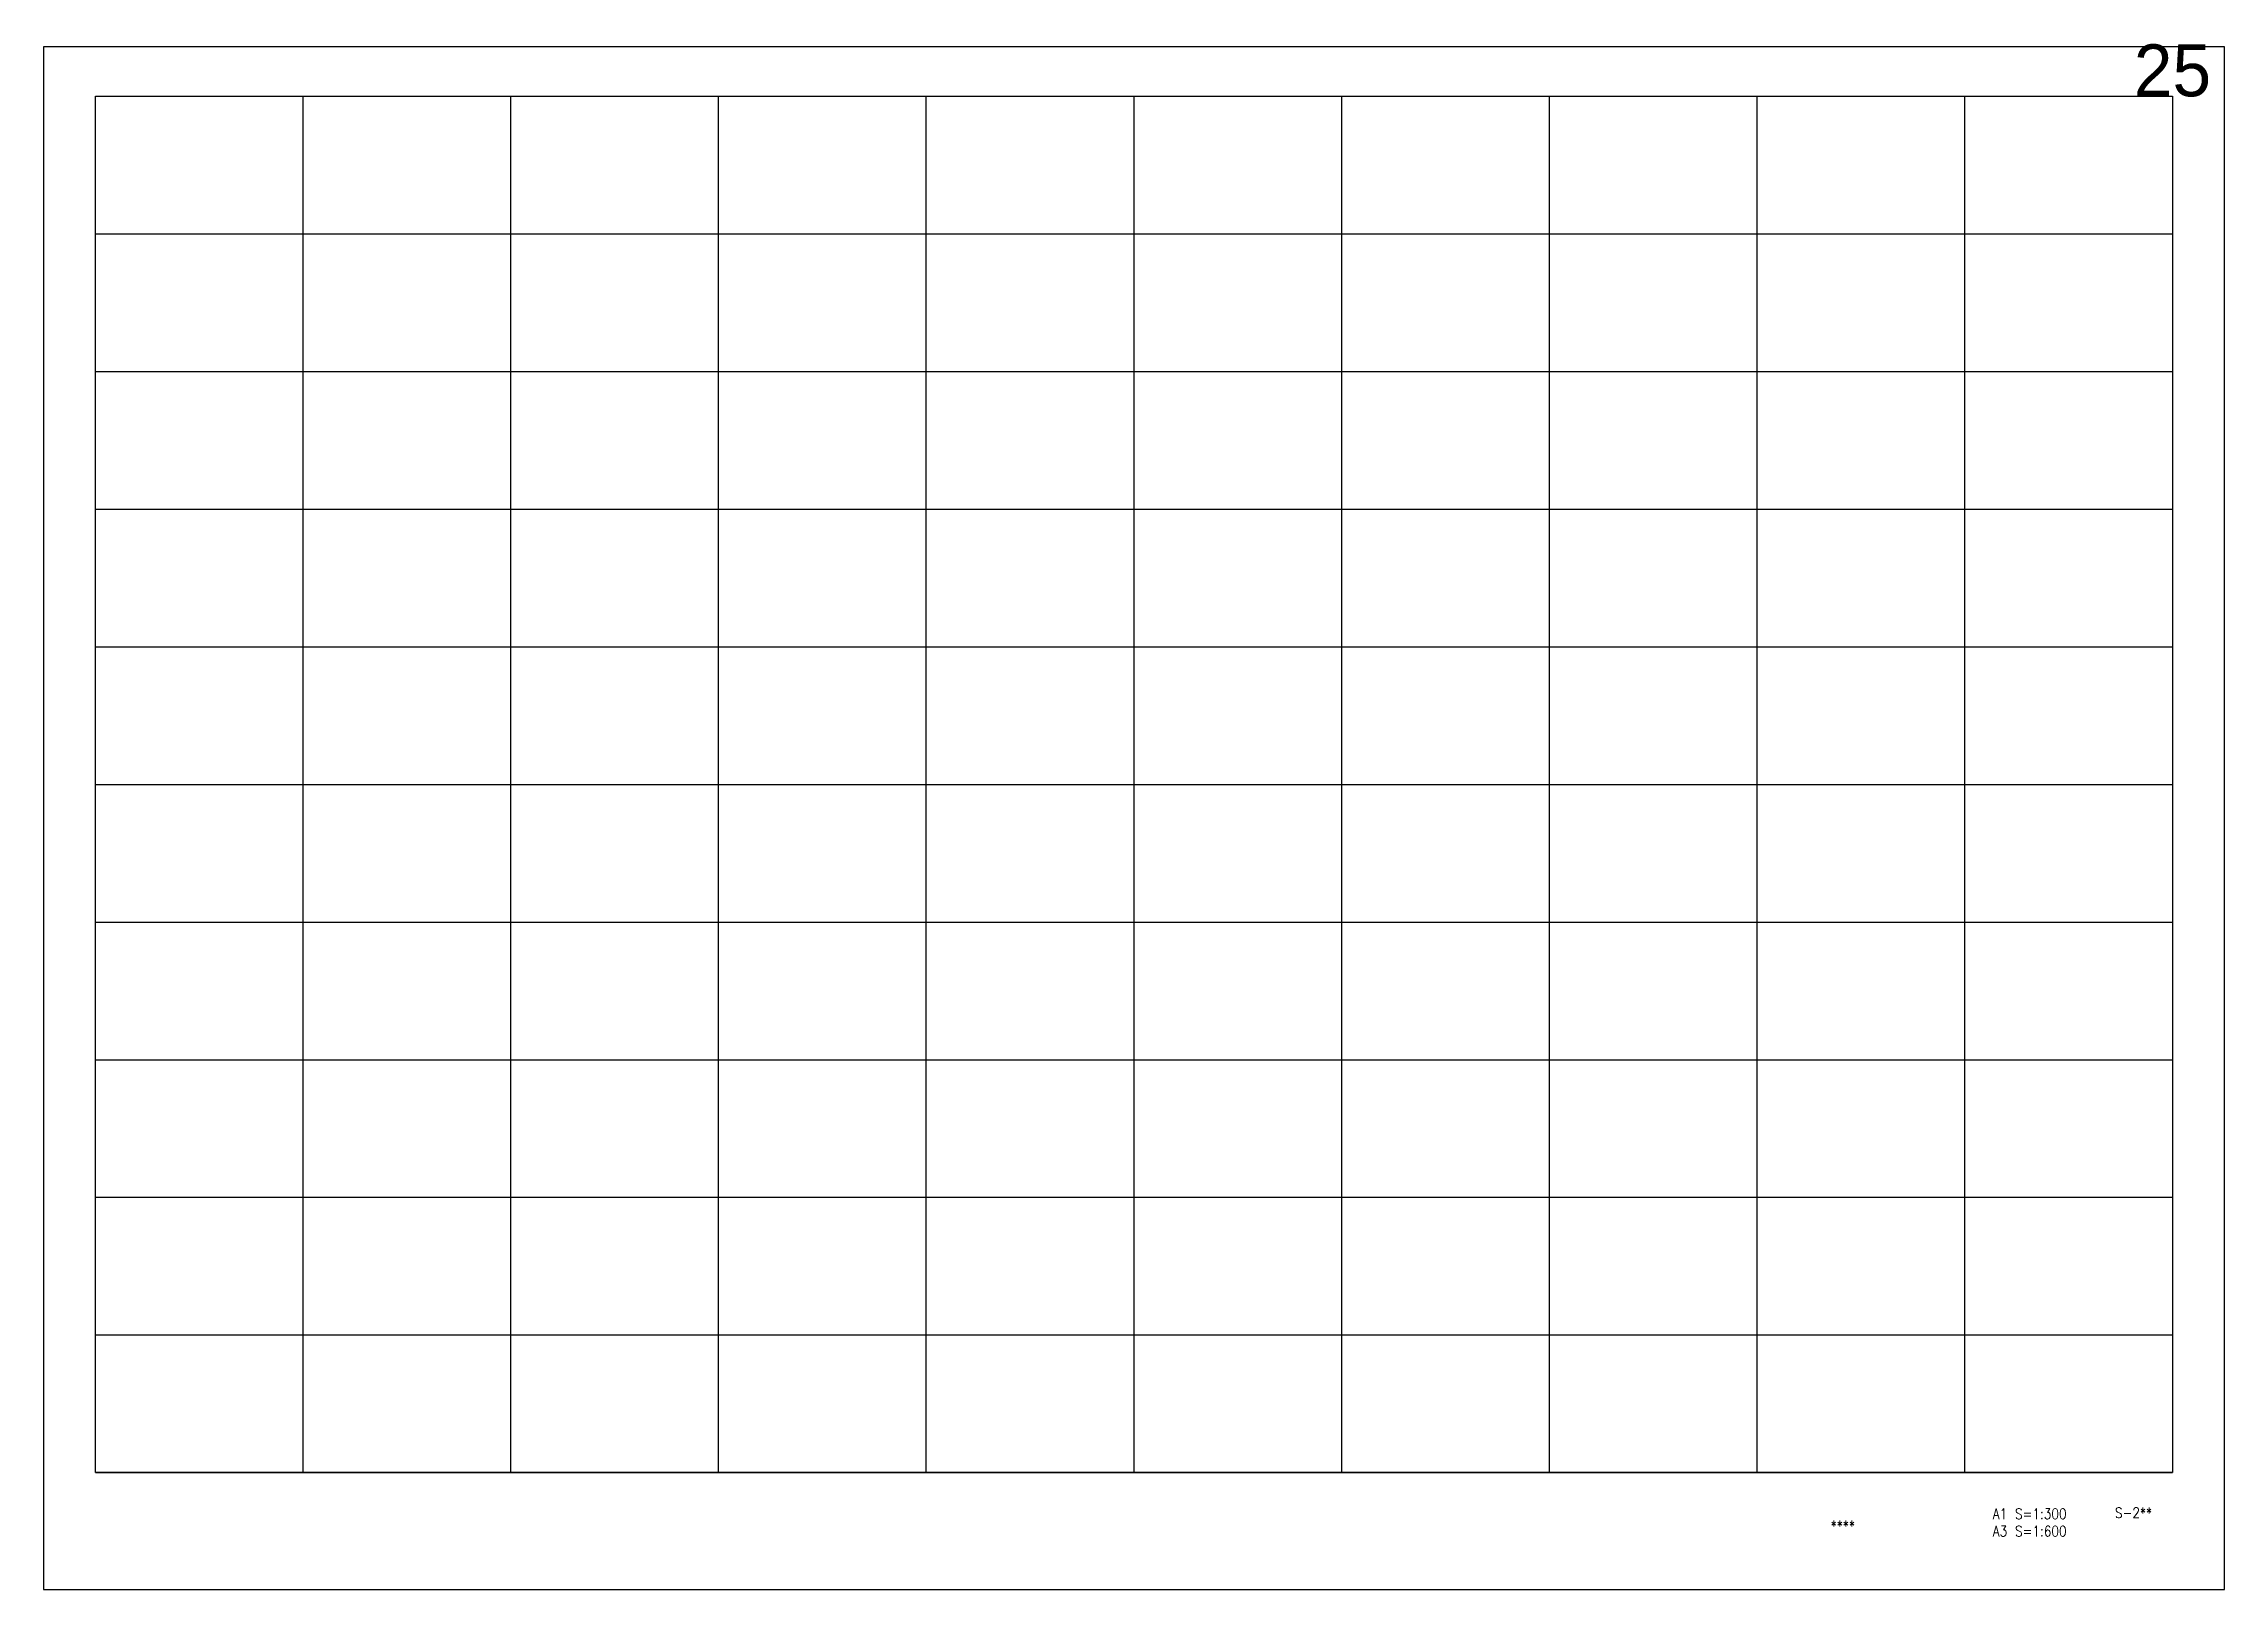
# Model space of a CAD drawing. Extents: x -102655 to 1332000, y -2014200 to 210463.
# Drawn here: x 1080000 to 1332000, y -994200 to -815611 of the extents above; entities that cross this region are included whole.
import ezdxf
from ezdxf.enums import TextEntityAlignment as Align

# ---------------------------------------------------------------- set-up
doc = ezdxf.new("R2010")
doc.units = 0
doc.header["$MEASUREMENT"] = 0
doc.layers.add('99_レイアウト枠', color=251, linetype='CONTINUOUS', plot=False)
doc.layers.add('99_頁番号', color=6, linetype='CONTINUOUS')
doc.styles.add('DRACAD', font='txt', dxfattribs={"width": 0.85, "bigfont": 'extfont2'})
doc.styles.get("Standard").update_dxf_attribs({"font": 'Osaka.ttc'})

msp = doc.modelspace()

# ---------------------------------------------------------------- texts
at = {"layer": '99_レイアウト枠'}
msp.add_text('25', height=6000, dxfattribs=at).set_placement((1326000, -821700), align=Align.CENTER)
at = {"layer": '99_頁番号', "char_height": 1200, "attachment_point": 5, "style": 'DRACAD'}
for s, insert in [('A1 S=1:300^JA3 S=1:600', (1309500, -986473)), ('{S-2**}', (1321500, -985350)), ('{  ****  }', (1287000, -986850))]:
    msp.add_mtext(s, dxfattribs=dict(at, insert=insert))

# ---------------------------------------------------------------- linework, layer by layer
at = {"layer": '99_レイアウト枠'}
for p, q in [((1086000, -980700), (1086000, -821700)), ((1110000, -980700), (1110000, -821700)), ((1134000, -980700), (1134000, -821700)), ((1158000, -980700), (1158000, -821700)), ((1182000, -980700), (1182000, -821700)), ((1206000, -980700), (1206000, -821700)), ((1230000, -980700), (1230000, -821700)), ((1254000, -980700), (1254000, -821700)), ((1278000, -980700), (1278000, -821700)), ((1302000, -980700), (1302000, -821700)), ((1086000, -837600), (1326000, -837600)), ((1086000, -853500), (1326000, -853500)), ((1086000, -869400), (1326000, -869400)), ((1086000, -885300), (1326000, -885300)), ((1086000, -901200), (1326000, -901200)), ((1086000, -917100), (1326000, -917100)), ((1086000, -933000), (1326000, -933000)), ((1086000, -948900), (1326000, -948900)), ((1086000, -964800), (1326000, -964800)), ((1086000, -980700), (1326000, -980700))]:
    msp.add_line(p, q, dxfattribs=at)
for points in [[(1080000, -994200), (1332000, -994200), (1332000, -816000), (1080000, -816000)], [(1086000, -821700), (1326000, -821700), (1326000, -980700), (1086000, -980700)]]:
    msp.add_lwpolyline(points, close=True, dxfattribs=at)

msp.set_redraw_order([(e.dxf.handle, doc.entitydb.next_handle()) for e in msp.query("TEXT MTEXT ATTDEF DIMENSION ARC_DIMENSION")])  # texts and dimensions are drawn at this point

doc.saveas('drawing.dxf')
